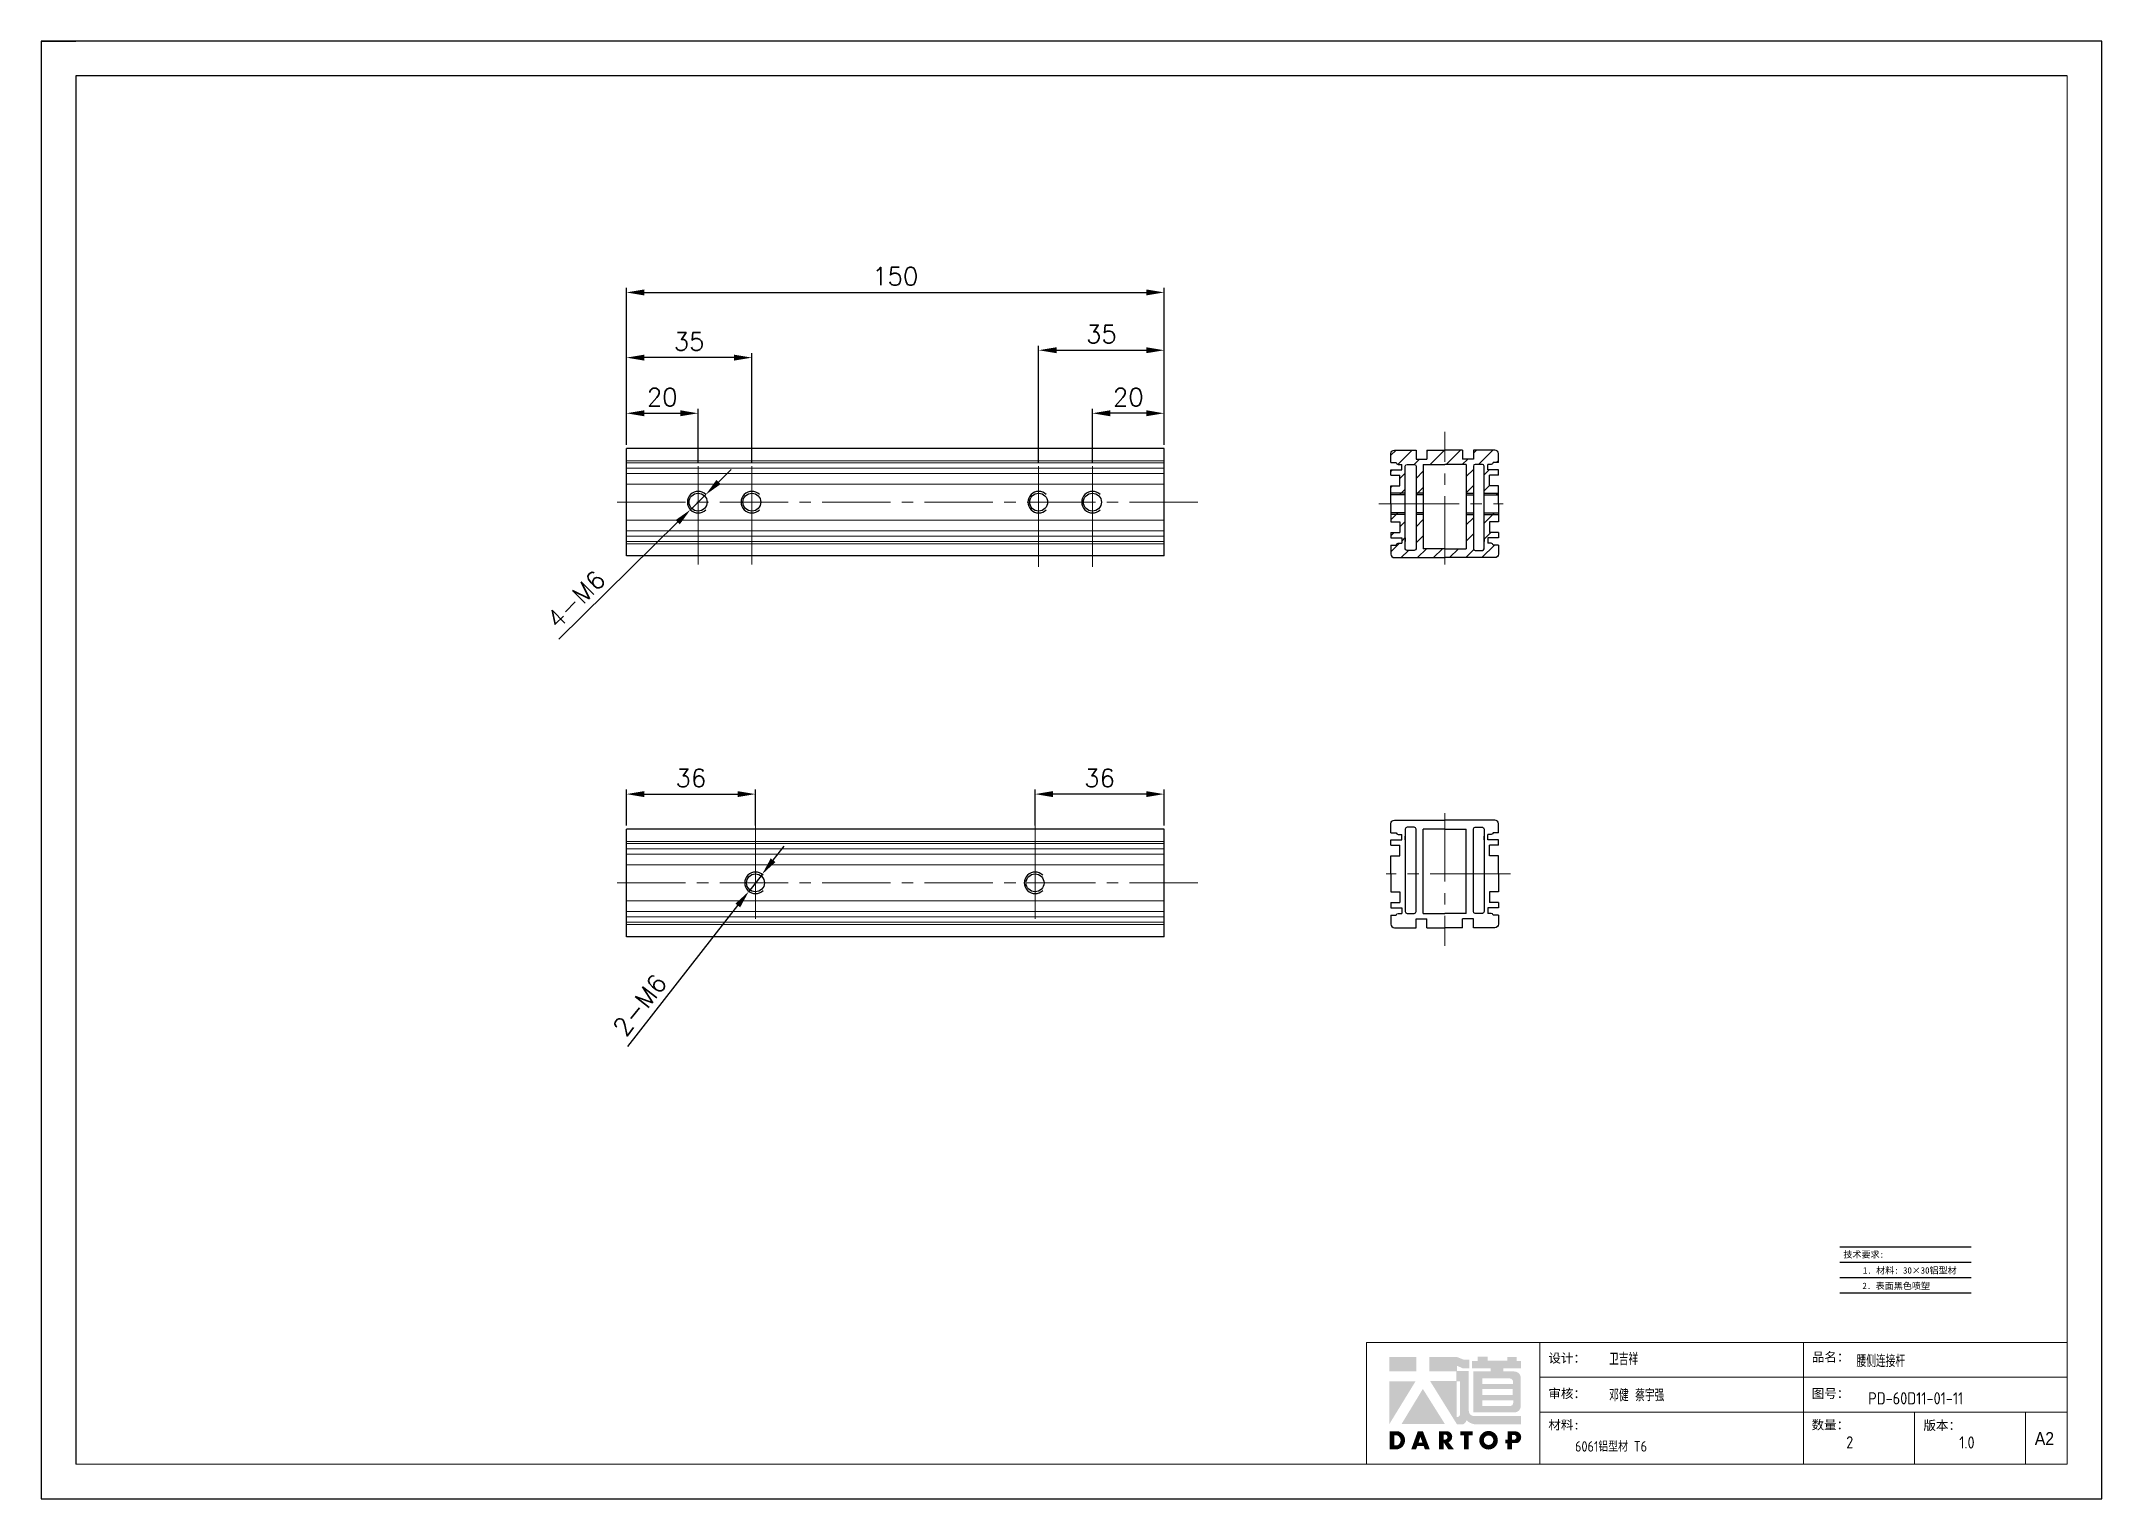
# Model space of a CAD drawing. Header units: millimetres. Extents: x -30327 to 34858, y 4015 to 75103.
# Drawn here: x 12872 to 13447, y 60062 to 60468 of the extents above; entities that cross this region are included whole.
import ezdxf
from ezdxf.enums import TextEntityAlignment as Align

# ---------------------------------------------------------------- set-up
doc = ezdxf.new("R2010")
doc.units = ezdxf.units.MM
doc.linetypes.add('CENTER2', pattern=[28.575, 19.05, -3.175, 3.175, -3.175])
doc.layers.add('A-TITLEBLOCK', color=7, linetype='Continuous', lineweight=18)
doc.layers.add('dim', color=2, linetype='Continuous', lineweight=9)
for name, color, linetype in [('print', 30, 'Continuous'), ('red', 1, 'CENTER2'), ('yellow', 2, 'Continuous')]:
    doc.layers.add(name, color=color, linetype=linetype)
doc.styles.add('GB', font='GBENOR.SHX', dxfattribs={"bigfont": 'gbcbig.shx'})
doc.styles.add('HZ', font='')
doc.styles.add('SLDTEXTSTYLE0', font='simfang.ttf', dxfattribs={"bigfont": 'bigfont'})
doc.styles.add('SLDTEXTSTYLE1', font='Gothic.ttf', dxfattribs={"width": 0.913})
doc.styles.get("Standard").update_dxf_attribs({"font": 'txt', "bigfont": 'gbcbig.shx'})
doc.styles.get('HZ').set_extended_font_data('SimSun')
doc.dimstyles.new('small', dxfattribs={"dimtxt": 5, "dimasz": 5, "dimexe": 1.25, "dimexo": 1, "dimgap": 2, "dimtad": 1, "dimtxsty": 'Standard', "dimcen": 2.5, "dimadec": 0, "dimazin": 0, "dimtfac": 1, "dimtmove": 0, "dimatfit": 3, "dimfxl": 0, "dimarcsym": 0})

msp = doc.modelspace()

# ---------------------------------------------------------------- texts
at = {"style": 'HZ'}
for s, height, p in [('技术要求:', 1.8059, (13380.7194, 60130.1506)), ('     1. 材料: 30×30铝型材  ', 1.805895, (13391.734, 60125.7023)), ('    2. 表面黑色喷塑          ', 1.805895, (13393.4693, 60121.4026))]:
    msp.add_text(s, height=height, dxfattribs=at).set_placement(p, align=Align.MIDDLE_CENTER)

# ---------------------------------------------------------------- blocks, each defined once
blk = doc.blocks.new('*D196')
at = {"layer": 'Defpoints', "color": 0, "transparency": 16777216}
for p in [(13185.57, 60398.42), (13035.57, 60354.94), (13185.57, 60354.94)]:
    blk.add_point(p, dxfattribs=at)
at = {"layer": 'yellow', "color": 0, "lineweight": -2, "transparency": 16777216}
for p, q in [((13035.57, 60355.94), (13035.57, 60399.67)), ((13040.57, 60398.42), (13180.57, 60398.42)), ((13185.57, 60355.94), (13185.57, 60399.67))]:
    blk.add_line(p, q, dxfattribs=at)
at = {"layer": 'yellow', "color": 0, "transparency": 16777216}
for points in [[(13040.57, 60399.25), (13040.57, 60397.58), (13035.57, 60398.42)], [(13180.57, 60399.25), (13180.57, 60397.58), (13185.57, 60398.42)]]:
    blk.add_solid(points, dxfattribs=at)
at = {"layer": 'yellow', "color": 0, "lineweight": 9, "transparency": 16777216, "insert": (13110.57, 60402.92), "char_height": 5, "attachment_point": 5}
blk.add_mtext('150', dxfattribs=at)
blk = doc.blocks.new('*D197')
at = {"layer": 'Defpoints', "color": 0, "transparency": 16777216}
for p in [(13073.41, 60236.14), (13069.72, 60231.41)]:
    blk.add_point(p, dxfattribs=at)
at = {"layer": 'yellow', "color": 0, "lineweight": -2, "transparency": 16777216}
for p, q in [((13076.49, 60240.09), (13079.56, 60244.03)), ((13073.41, 60236.14), (13069.72, 60231.41)), ((13035.98, 60188.12), (13066.65, 60227.47))]:
    blk.add_line(p, q, dxfattribs=at)
at = {"layer": 'yellow', "color": 0, "transparency": 16777216}
for points in [[(13075.83, 60240.6), (13077.14, 60239.58), (13073.41, 60236.14)], [(13065.99, 60227.98), (13067.31, 60226.96), (13069.72, 60231.41)]]:
    blk.add_solid(points, dxfattribs=at)
at = {"layer": 'yellow', "color": 0, "lineweight": 9, "transparency": 16777216, "insert": (13039.3, 60199.7), "char_height": 5, "attachment_point": 5, "rotation": 52.06327}
blk.add_mtext('2-M6', dxfattribs=at)
blk = doc.blocks.new('*D198')
at = {"layer": 'Defpoints', "color": 0, "transparency": 16777216}
for p in [(13055.57, 60364.72), (13035.57, 60354.94), (13055.57, 60349.94)]:
    blk.add_point(p, dxfattribs=at)
at = {"layer": 'yellow', "color": 0, "lineweight": -2, "transparency": 16777216}
for p, q in [((13035.57, 60355.94), (13035.57, 60365.97)), ((13055.57, 60350.94), (13055.57, 60365.97)), ((13040.57, 60364.72), (13050.57, 60364.72))]:
    blk.add_line(p, q, dxfattribs=at)
at = {"layer": 'yellow', "color": 0, "transparency": 16777216}
for points in [[(13040.57, 60365.56), (13040.57, 60363.89), (13035.57, 60364.72)], [(13050.57, 60365.56), (13050.57, 60363.89), (13055.57, 60364.72)]]:
    blk.add_solid(points, dxfattribs=at)
at = {"layer": 'yellow', "color": 0, "lineweight": 9, "transparency": 16777216, "insert": (13045.57, 60369.22), "char_height": 5, "attachment_point": 5}
blk.add_mtext('20', dxfattribs=at)
blk = doc.blocks.new('*D199')
at = {"layer": 'Defpoints', "color": 0, "transparency": 16777216}
for p in [(13053.43, 60337.84), (13057.71, 60342.04)]:
    blk.add_point(p, dxfattribs=at)
at = {"layer": 'yellow', "color": 0, "lineweight": -2, "transparency": 16777216}
for p, q in [((13061.28, 60345.55), (13064.84, 60349.05)), ((13057.71, 60342.04), (13053.43, 60337.84)), ((13016.72, 60301.78), (13049.86, 60334.33))]:
    blk.add_line(p, q, dxfattribs=at)
at = {"layer": 'yellow', "color": 0, "transparency": 16777216}
for points in [[(13060.69, 60346.14), (13061.86, 60344.95), (13057.71, 60342.04)], [(13049.28, 60334.93), (13050.45, 60333.74), (13053.43, 60337.84)]]:
    blk.add_solid(points, dxfattribs=at)
at = {"layer": 'yellow', "color": 0, "lineweight": 9, "transparency": 16777216, "insert": (13021.53, 60312.81), "char_height": 5, "attachment_point": 5, "rotation": 44.49118}
blk.add_mtext('4-M6', dxfattribs=at)
blk = doc.blocks.new('*D200')
at = {"layer": 'Defpoints', "color": 0, "transparency": 16777216}
for p in [(13071.57, 60258.53), (13035.57, 60248.78), (13071.57, 60248.78)]:
    blk.add_point(p, dxfattribs=at)
at = {"layer": 'yellow', "color": 0, "lineweight": -2, "transparency": 16777216}
for p, q in [((13035.57, 60249.78), (13035.57, 60259.78)), ((13040.57, 60258.53), (13066.57, 60258.53)), ((13071.57, 60249.78), (13071.57, 60259.78))]:
    blk.add_line(p, q, dxfattribs=at)
at = {"layer": 'yellow', "color": 0, "transparency": 16777216}
for points in [[(13040.57, 60259.36), (13040.57, 60257.7), (13035.57, 60258.53)], [(13066.57, 60259.36), (13066.57, 60257.7), (13071.57, 60258.53)]]:
    blk.add_solid(points, dxfattribs=at)
at = {"layer": 'yellow', "color": 0, "lineweight": 9, "transparency": 16777216, "insert": (13053.57, 60263.03), "char_height": 5, "attachment_point": 5}
blk.add_mtext('36', dxfattribs=at)
blk = doc.blocks.new('*D201')
at = {"layer": 'Defpoints', "color": 0, "transparency": 16777216}
for p in [(13165.57, 60364.72), (13185.57, 60354.94), (13165.57, 60349.94)]:
    blk.add_point(p, dxfattribs=at)
at = {"layer": 'yellow', "color": 0, "lineweight": -2, "transparency": 16777216}
for p, q in [((13165.57, 60350.94), (13165.57, 60365.97)), ((13185.57, 60355.94), (13185.57, 60365.97)), ((13180.57, 60364.72), (13170.57, 60364.72))]:
    blk.add_line(p, q, dxfattribs=at)
at = {"layer": 'yellow', "color": 0, "transparency": 16777216}
for points in [[(13170.57, 60365.56), (13170.57, 60363.89), (13165.57, 60364.72)], [(13180.57, 60365.56), (13180.57, 60363.89), (13185.57, 60364.72)]]:
    blk.add_solid(points, dxfattribs=at)
at = {"layer": 'yellow', "color": 0, "lineweight": 9, "transparency": 16777216, "insert": (13175.57, 60369.22), "char_height": 5, "attachment_point": 5}
blk.add_mtext('20', dxfattribs=at)
blk = doc.blocks.new('*D202')
at = {"layer": 'Defpoints', "color": 0, "transparency": 16777216}
for p in [(13149.57, 60258.53), (13149.57, 60248.78), (13185.57, 60248.78)]:
    blk.add_point(p, dxfattribs=at)
at = {"layer": 'yellow', "color": 0, "lineweight": -2, "transparency": 16777216}
for p, q in [((13149.57, 60249.78), (13149.57, 60259.78)), ((13180.57, 60258.53), (13154.57, 60258.53)), ((13185.57, 60249.78), (13185.57, 60259.78))]:
    blk.add_line(p, q, dxfattribs=at)
at = {"layer": 'yellow', "color": 0, "transparency": 16777216}
for points in [[(13154.57, 60259.36), (13154.57, 60257.7), (13149.57, 60258.53)], [(13180.57, 60259.36), (13180.57, 60257.7), (13185.57, 60258.53)]]:
    blk.add_solid(points, dxfattribs=at)
at = {"layer": 'yellow', "color": 0, "lineweight": 9, "transparency": 16777216, "insert": (13167.57, 60263.03), "char_height": 5, "attachment_point": 5}
blk.add_mtext('36', dxfattribs=at)
blk = doc.blocks.new('*D434')
at = {"layer": 'Defpoints', "color": 0, "transparency": 16777216}
for p in [(13035.57, 60380.24), (13035.57, 60354.94), (13070.57, 60349.94)]:
    blk.add_point(p, dxfattribs=at)
at = {"layer": 'dim', "color": 0, "lineweight": -2, "transparency": 16777216}
for p, q in [((13035.57, 60355.94), (13035.57, 60381.49)), ((13065.57, 60380.24), (13040.57, 60380.24)), ((13070.57, 60350.94), (13070.57, 60381.49))]:
    blk.add_line(p, q, dxfattribs=at)
at = {"layer": 'dim', "color": 0, "transparency": 16777216}
for points in [[(13040.57, 60381.07), (13040.57, 60379.4), (13035.57, 60380.24)], [(13065.57, 60381.07), (13065.57, 60379.4), (13070.57, 60380.24)]]:
    blk.add_solid(points, dxfattribs=at)
at = {"layer": 'dim', "color": 0, "transparency": 16777216, "insert": (13053.07, 60384.74), "char_height": 5, "attachment_point": 5}
blk.add_mtext('35', dxfattribs=at)
blk = doc.blocks.new('*D435')
at = {"layer": 'Defpoints', "color": 0, "transparency": 16777216}
for p in [(13185.57, 60382.3), (13185.57, 60354.94), (13150.57, 60349.94)]:
    blk.add_point(p, dxfattribs=at)
at = {"layer": 'dim', "color": 0, "lineweight": -2, "transparency": 16777216}
for p, q in [((13150.57, 60350.94), (13150.57, 60383.55)), ((13185.57, 60355.94), (13185.57, 60383.55)), ((13155.57, 60382.3), (13180.57, 60382.3))]:
    blk.add_line(p, q, dxfattribs=at)
at = {"layer": 'dim', "color": 0, "transparency": 16777216}
for points in [[(13155.57, 60383.13), (13155.57, 60381.47), (13150.57, 60382.3)], [(13180.57, 60383.13), (13180.57, 60381.47), (13185.57, 60382.3)]]:
    blk.add_solid(points, dxfattribs=at)
at = {"layer": 'dim', "color": 0, "transparency": 16777216, "insert": (13168.07, 60386.8), "char_height": 5, "attachment_point": 5}
blk.add_mtext('35', dxfattribs=at)
blk = doc.blocks.new('Dartop Logo')
at = {"true_color": 0xc40018}
h = blk.add_hatch(color=12, dxfattribs=at)
h.set_gradient(color1=(196, 0, 24), color2=(196, 0, 24), tint=1)
h.paths.add_polyline_path([(30.39, -3.87), (33.08, -5.04), (35.99, -5.04), (35.99, -1.19), (33.59, -1.19), (30.46, 0.05), (17.94, 0.05), (17.94, -6.46), (30.12, -6.46), (30.12, -6.59), (30.12, -10.75), (18.31, -10.75), (30.46, -30.31), (32.87, -30.31, 0.279375), (34.63, -28.6), (34.63, -28.51), (34.84, -28.51, 0.143145), (38.15, -30.2), (59.27, -30.2), (59.27, -26.49), (38.06, -26.49, -0.414214), (35.75, -24.18), (35.75, -6.26), (30.39, -6.26)])
h.paths.add_polyline_path([(30.25, -10.84), (31.8, -10.84), (31.8, -26.02, -0.088936), (30.9, -26.94), (30.24, -26.94)], flags=16)
h = blk.add_hatch(color=12, dxfattribs=at)
h.set_gradient(color1=(196, 0, 24), color2=(196, 0, 24), tint=1)
h.paths.add_polyline_path([(59.24, -1.73), (57.36, -1.73), (57.36, 0.06), (53.06, 0.06), (53.06, -1.64), (44.29, -1.64), (44.29, 0.15), (39.7, 0.15), (39.7, -1.67), (37.16, -1.67), (37.16, -4.97), (45.54, -4.97), (45.54, -6.42), (37.73, -6.42), (37.73, -24.88), (56.26, -24.88, 0.414214), (59.15, -21.99), (59.15, -9.35, 0.414214), (56.26, -6.46), (51.36, -6.46), (51.36, -5.03), (59.24, -5.03)])
h.paths.add_polyline_path([(54.21, -9.59, -0.414214), (55.66, -11.04), (55.66, -12.1), (41.79, -12.1), (41.79, -9.59)], flags=16)
h.paths.add_polyline_path([(55.57, -14.33), (55.57, -17.01), (41.88, -17.01), (41.88, -14.33)], flags=16)
h.paths.add_polyline_path([(55.75, -19.43), (55.75, -20.57, -0.414214), (54.3, -22.02), (41.88, -22.02), (41.88, -19.43)], flags=16)
h = blk.add_hatch(color=12, dxfattribs=at)
h.set_gradient(color1=(196, 0, 24), color2=(196, 0, 24), tint=1)
h.paths.add_polyline_path([(12.18, 0), (0, 0), (0, -6.37), (12.18, -6.37)])
h = blk.add_hatch(color=12, dxfattribs=at)
h.set_gradient(color1=(196, 0, 24), color2=(196, 0, 24), tint=1)
h.paths.add_polyline_path([(11.79, -10.83), (0.03, -10.83), (0.03, -30.03)])
h = blk.add_hatch(color=12, dxfattribs=at)
h.set_gradient(color1=(196, 0, 24), color2=(196, 0, 24), tint=1)
h.paths.add_polyline_path([(15.05, -14.31), (5.44, -30.15), (25.01, -30.15)])
at = {"true_color": 0x646464}
h = blk.add_hatch(color=251, dxfattribs=at)
h.set_gradient(color1=(100, 100, 100), color2=(100, 100, 100), tint=1)
h.paths.add_polyline_path([(4.15, -33.43), (0.11, -33.43), (0.11, -41.5), (3.51, -41.5, 0.793016)])
h.paths.add_polyline_path([(3.57, -39.73), (2.16, -39.73), (2.16, -35.19), (3.42, -35.19, -0.671361)], flags=16)
h = blk.add_hatch(color=251, dxfattribs=at)
h.set_gradient(color1=(100, 100, 100), color2=(100, 100, 100), tint=1)
h.paths.add_polyline_path([(15.08, -33.36), (12.78, -33.36), (9.82, -41.51), (12, -41.51), (12.51, -40.06), (15.46, -40.06), (15.99, -41.52), (18.19, -41.52)])
h.paths.add_polyline_path([(14.9, -38.51), (13.07, -38.51), (13.97, -35.95)], flags=16)
h = blk.add_hatch(color=251, dxfattribs=at)
h.set_gradient(color1=(100, 100, 100), color2=(100, 100, 100), tint=1)
h.paths.add_polyline_path([(26.27, -33.36), (22.3, -33.36), (22.3, -41.51), (24.4, -41.51), (24.4, -38.28), (26.55, -41.54), (29.09, -41.54), (26.61, -38.3, 0.744055)])
h.paths.add_polyline_path([(24.38, -37.08), (24.38, -34.94), (25.32, -34.94, -0.796809), (25.3, -37.08)], flags=16)
h = blk.add_hatch(color=251, dxfattribs=at)
h.set_gradient(color1=(100, 100, 100), color2=(100, 100, 100), tint=1)
h.paths.add_polyline_path([(37.44, -33.4), (31.88, -33.4), (31.88, -35.16), (33.61, -35.16), (33.61, -41.52), (35.69, -41.52), (35.69, -35.16), (37.44, -35.16)])
h = blk.add_hatch(color=251, dxfattribs=at)
h.set_gradient(color1=(100, 100, 100), color2=(100, 100, 100), tint=1)
h.paths.add_polyline_path([(40.46, -37.41, 1), (48.83, -37.41, 1)])
h.paths.add_polyline_path([(46.8, -37.41, -1), (42.5, -37.41, -1)], flags=16)
h = blk.add_hatch(color=251, dxfattribs=at)
h.set_gradient(color1=(100, 100, 100), color2=(100, 100, 100), tint=1)
h.paths.add_polyline_path([(56.85, -33.38), (56.73, -33.38), (53.19, -33.38), (53.19, -37.19), (52.26, -37.19), (52.26, -38.73), (53.18, -38.73), (53.18, -41.5), (55.24, -41.5), (55.24, -38.72), (57.51, -38.72, 0.812304)])
h.paths.add_polyline_path([(55.21, -37.18), (55.21, -35.05), (56.39, -35.05, -0.778213), (56.27, -37.18)], flags=16)
blk = doc.blocks.new('DT-A2-TITLE')
for p, q in [((594, 420), (0, 420)), ((0, 420), (0, 420)), ((0, 420), (0, 0)), ((0, 420), (10, 420)), ((594, 0), (594, 420)), ((10, 410), (10, 10)), ((584, 410), (10, 410))]:
    blk.add_line(p, q)
at = {"layer": 'A-TITLEBLOCK', "color": 7}
for p, q in [((584, 410), (584, 10)), ((594, 0), (594, 297)), ((382, 10), (382, 45)), ((584, 45), (382, 45)), ((432, 45), (432, 10)), ((508, 45), (508, 10)), ((584, 35), (432, 35)), ((432, 25), (584.08, 25)), ((540, 10), (540, 25)), ((572, 10), (572, 25)), ((10, 10), (584, 10)), ((0, 0), (594, 0))]:
    blk.add_line(p, q, dxfattribs=at)
at = {"layer": 'A-TITLEBLOCK', "xscale": 0.6400000000000001, "yscale": 0.6400000000000001, "zscale": 0.6400000000000001}
blk.add_blockref('Dartop Logo', (388.65, 40.81), dxfattribs=at)
at = {"style": 'GB'}
for tag, p, height in [('#设计', (451.96, 38.52), 3.5), ('#品名', (523.32, 37.95), 3.5), ('#审核', (451.99, 28.1), 3.5), ('#图号', (526.67, 27.2), 3.5), ('#数量', (520.33, 14.51), 3.5), ('#版本', (552.92, 14.47), 3.5), ('#材料说明', (442.15, 13.59), 3)]:
    blk.add_attdef(tag, p, '', height=height, dxfattribs=at)
at = {"layer": 'A-TITLEBLOCK', "color": 7, "attachment_point": 1}
for s, insert, char_height, style in [('设计：', (434.47, 41.87), 2.646, 'SLDTEXTSTYLE0'), ('品名：', (510.43, 42.19), 2.646, 'SLDTEXTSTYLE0'), ('审核：', (434.47, 31.64), 2.646, 'SLDTEXTSTYLE0'), ('图号：', (510.4, 31.66), 2.646, 'SLDTEXTSTYLE0'), ('材料:', (434.47, 22.62), 2.646, 'SLDTEXTSTYLE0'), ('数量：', (510.35, 22.64), 2.646, 'SLDTEXTSTYLE0'), ('版本：', (542.59, 22.48), 2.646, 'SLDTEXTSTYLE0'), ('A2', (574.7, 19.21), 3.704, 'SLDTEXTSTYLE1')]:
    blk.add_mtext(s, dxfattribs=dict(at, insert=insert, char_height=char_height, style=style))

# ---------------------------------------------------------------- dimensions: what is measured, and where the dimension line sits
at = {"layer": 'dim'}
for base, p1, p2, picture, middle in [((13185.5689, 60382.3001), (13150.5689, 60349.9405), (13185.5689, 60354.9405), '*D435', (13168.0689, 60386.8001)), ((13035.5689, 60380.2378), (13070.5689, 60349.9405), (13035.5689, 60354.9405), '*D434', (13053.0689, 60384.7378))]:
    dim = msp.add_linear_dim(base=base, p1=p1, p2=p2, dimstyle='small', dxfattribs=at)
    dim.commit()
    dim.dimension.update_dxf_attribs({"geometry": picture, "text_midpoint": middle})
at = {"layer": 'yellow', "lineweight": 9}
for base, p1, p2, picture, middle in [((13185.5689, 60398.4177), (13035.5689, 60354.9405), (13185.5689, 60354.9405), '*D196', (13110.5689, 60398.4177)), ((13055.5689, 60364.7241), (13035.5689, 60354.9405), (13055.5689, 60349.9405), '*D198', (13045.5689, 60364.7241)), ((13071.5689, 60258.5297), (13035.5689, 60248.7782), (13071.5689, 60248.7782), '*D200', (13053.5689, 60258.5297))]:
    dim = msp.add_linear_dim(base=base, p1=p1, p2=p2, dimstyle='small', dxfattribs=at)
    dim.commit()
    dim.dimension.update_dxf_attribs({"geometry": picture, "text_midpoint": middle, "dimtype": 160})
for base, p1, p2, picture, middle in [((13165.5689, 60364.7241), (13185.5689, 60354.9405), (13165.5689, 60349.9405), '*D201', (13175.5689, 60364.7241)), ((13149.5689, 60258.5297), (13185.5689, 60248.7782), (13149.5689, 60248.7782), '*D202', (13167.5689, 60258.5297))]:
    dim = msp.add_linear_dim(base=base, p1=p1, p2=p2, angle=180, dimstyle='small', dxfattribs=at)
    dim.commit()
    dim.dimension.update_dxf_attribs({"geometry": picture, "text_midpoint": middle, "dimtype": 160})
for p1, p2, text, picture, middle in [((13057.7089, 60342.0429), (13053.4288, 60337.8381), '4-M6', '*D199', (13024.6882, 60309.6035)), ((13073.4132, 60236.1442), (13069.7245, 60231.4121), '2-M6', '*D197', (13042.8462, 60196.931))]:
    dim = msp.add_diameter_dim_2p(p1=p1, p2=p2, text=text, dimstyle='small', dxfattribs=at)
    dim.commit()
    dim.dimension.update_dxf_attribs({"geometry": picture, "text_midpoint": middle, "dimtype": 163})

# ---------------------------------------------------------------- hatches: boundary and pattern name
at = {"layer": 'yellow', "lineweight": 9}
h = msp.add_hatch(dxfattribs=at)
h.set_pattern_fill('ANSI31', color=256, style=0)
h.set_pattern_definition([(45, (12418.4634, 59720.1953), (-2.245064, 2.245064), [])])
h.paths.add_polyline_path([(13257.8393, 60350.4666), (13258.8393, 60350.4666), (13263.8393, 60350.4666), (13263.8393, 60354.4666), (13258.8393, 60354.4666), (13258.8393, 60351.9666), (13255.8393, 60351.9666), (13255.8393, 60354.4666), (13249.8393, 60354.4666, 0.41421356), (13248.8393, 60353.4666), (13248.8393, 60350.9666), (13250.3393, 60350.9666, 0.41421356), (13250.8393, 60350.4666), (13251.3393, 60350.4666), (13251.8393, 60350.4666), (13251.8393, 60348.9666), (13248.8393, 60348.9666), (13248.8393, 60347.4666), (13251.3393, 60347.4666), (13251.3393, 60344.4666), (13248.8393, 60344.4666), (13248.8393, 60342.4666), (13252.8393, 60342.4666), (13252.8393, 60349.9666, -0.41421356), (13253.3393, 60350.4666), (13255.3393, 60350.4666, -0.41421356), (13255.8393, 60349.9666), (13255.8393, 60342.4666), (13257.8393, 60342.4666)])
h.paths.add_polyline_path([(13271.8393, 60349.9666, -0.41421356), (13272.3393, 60350.4666), (13274.3393, 60350.4666, -0.41421356), (13274.8393, 60349.9666), (13274.8393, 60348.9666), (13274.8393, 60342.4666), (13278.8393, 60342.4666), (13278.8393, 60344.4666), (13276.3393, 60344.4666), (13276.3393, 60347.4666), (13278.8393, 60347.4666), (13278.8393, 60348.9666), (13275.8393, 60348.9666), (13275.8393, 60350.4666), (13276.3393, 60350.4666), (13276.8393, 60350.4666, 0.41421356), (13277.3393, 60350.9666), (13278.8393, 60350.9666), (13278.8393, 60353.4666, 0.41421356), (13277.8393, 60354.4666), (13271.8393, 60354.4666), (13271.8393, 60351.9666), (13268.8393, 60351.9666), (13268.8393, 60354.4666), (13263.8393, 60354.4666), (13263.8393, 60350.4666), (13268.8393, 60350.4666), (13269.8393, 60350.4666), (13269.8393, 60342.4666), (13271.8393, 60342.4666)])
h.paths.add_polyline_path([(13278.8393, 60342.4666), (13274.8393, 60342.4666), (13274.8393, 60341.9666), (13278.8393, 60341.9666)])
h.paths.add_polyline_path([(13271.8393, 60342.4666), (13269.8393, 60342.4666), (13269.8393, 60341.9666), (13271.8393, 60341.9666)])
h.paths.add_polyline_path([(13257.8393, 60342.4666), (13255.8393, 60342.4666), (13255.8393, 60341.9666), (13257.8393, 60341.9666)])
h.paths.add_polyline_path([(13252.8393, 60342.4666), (13248.8393, 60342.4666), (13248.8393, 60341.9666), (13252.8393, 60341.9666)])
h.paths.add_polyline_path([(13252.8393, 60336.9666), (13248.8393, 60336.9666), (13248.8393, 60336.4666), (13252.8393, 60336.4666)])
h.paths.add_polyline_path([(13257.8393, 60336.9666), (13255.8393, 60336.9666), (13255.8393, 60336.4666), (13257.8393, 60336.4666)])
h.paths.add_polyline_path([(13271.8393, 60336.9666), (13269.8393, 60336.9666), (13269.8393, 60336.4666), (13271.8393, 60336.4666)])
h.paths.add_polyline_path([(13278.8393, 60336.9666), (13274.8393, 60336.9666), (13274.8393, 60336.4666), (13278.8393, 60336.4666)])
h.paths.add_polyline_path([(13278.8393, 60336.4666), (13274.8393, 60336.4666), (13274.8393, 60326.9666, -0.41421356), (13274.3393, 60326.4666), (13272.3393, 60326.4666, -0.41421356), (13271.8393, 60326.9666), (13271.8393, 60336.4666), (13269.8393, 60336.4666), (13269.8393, 60326.9666), (13263.8393, 60326.9666), (13263.8393, 60324.4666), (13277.8393, 60324.4666, 0.41421356), (13278.8393, 60325.4666), (13278.8393, 60327.9666), (13277.3393, 60327.9666, 0.41421356), (13276.8393, 60328.4666), (13276.3393, 60328.4666), (13275.8393, 60328.4666), (13275.8393, 60329.9666), (13278.8393, 60329.9666), (13278.8393, 60331.4666), (13276.3393, 60331.4666), (13276.3393, 60334.4666), (13278.8393, 60334.4666)])
h.paths.add_polyline_path([(13257.8393, 60336.4666), (13255.8393, 60336.4666), (13255.8393, 60326.9666, -0.41421356), (13255.3393, 60326.4666), (13253.3393, 60326.4666, -0.41421356), (13252.8393, 60326.9666), (13252.8393, 60336.4666), (13248.8393, 60336.4666), (13248.8393, 60334.4666), (13251.3393, 60334.4666), (13251.3393, 60331.4666), (13248.8393, 60331.4666), (13248.8393, 60329.9666), (13251.8393, 60329.9666), (13251.8393, 60328.4666), (13251.3393, 60328.4666), (13250.8393, 60328.4666, 0.41421356), (13250.3393, 60327.9666), (13248.8393, 60327.9666), (13248.8393, 60325.4666, 0.41421356), (13249.8393, 60324.4666), (13263.8393, 60324.4666), (13263.8393, 60326.9666), (13257.8393, 60326.9666)])

# ---------------------------------------------------------------- linework, layer by layer
for p, q in [((13185.5689, 60354.9405), (13035.5689, 60354.9405)), ((13035.5689, 60324.9405), (13035.5689, 60354.9405)), ((13185.5689, 60324.9405), (13185.5689, 60354.9405)), ((13258.8393, 60354.4666), (13263.8393, 60354.4666)), ((13268.8393, 60354.4666), (13263.8393, 60354.4666)), ((13248.8393, 60350.9666), (13250.3393, 60350.9666)), ((13248.8393, 60348.9666), (13251.8393, 60348.9666)), ((13248.8393, 60347.4666), (13248.8393, 60348.9666)), ((13251.3393, 60350.4666), (13251.8393, 60350.4666)), ((13251.8393, 60348.9666), (13251.8393, 60350.4666)), ((13252.8393, 60348.9666), (13252.8393, 60349.9666)), ((13255.8393, 60351.9666), (13258.8393, 60351.9666)), ((13257.8393, 60350.4666), (13258.8393, 60350.4666)), ((13258.8393, 60350.4666), (13263.8393, 60350.4666)), ((13268.8393, 60350.4666), (13263.8393, 60350.4666)), ((13271.8393, 60351.9666), (13268.8393, 60351.9666)), ((13269.8393, 60350.4666), (13268.8393, 60350.4666)), ((13274.8393, 60348.9666), (13274.8393, 60349.9666)), ((13276.3393, 60350.4666), (13275.8393, 60350.4666)), ((13275.8393, 60348.9666), (13275.8393, 60350.4666)), ((13278.8393, 60348.9666), (13275.8393, 60348.9666)), ((13278.8393, 60350.9666), (13277.3393, 60350.9666)), ((13278.8393, 60347.4666), (13278.8393, 60348.9666)), ((13248.8393, 60347.4666), (13251.3393, 60347.4666)), ((13248.8393, 60344.4666), (13251.3393, 60344.4666)), ((13248.8393, 60339.4666), (13248.8393, 60344.4666)), ((13251.3393, 60344.4666), (13251.3393, 60347.4666)), ((13278.8393, 60347.4666), (13276.3393, 60347.4666)), ((13276.3393, 60344.4666), (13276.3393, 60347.4666)), ((13278.8393, 60344.4666), (13276.3393, 60344.4666)), ((13278.8393, 60339.4666), (13278.8393, 60344.4666)), ((13252.8393, 60342.4666), (13248.8393, 60342.4666)), ((13252.8393, 60341.9666), (13248.8393, 60341.9666)), ((13248.8393, 60339.4666), (13248.8393, 60334.4666)), ((13252.8393, 60336.9666), (13248.8393, 60336.9666)), ((13257.8393, 60342.4666), (13255.8393, 60342.4666)), ((13257.8393, 60341.9666), (13255.8393, 60341.9666)), ((13257.8393, 60336.9666), (13255.8393, 60336.9666)), ((13269.8393, 60342.4666), (13271.8393, 60342.4666)), ((13269.8393, 60341.9666), (13271.8393, 60341.9666)), ((13269.8393, 60336.9666), (13271.8393, 60336.9666)), ((13274.8393, 60342.4666), (13278.8393, 60342.4666)), ((13274.8393, 60341.9666), (13278.8393, 60341.9666)), ((13274.8393, 60336.9666), (13278.8393, 60336.9666)), ((13278.8393, 60339.4666), (13278.8393, 60334.4666)), ((13252.8393, 60336.4666), (13248.8393, 60336.4666)), ((13248.8393, 60334.4666), (13251.3393, 60334.4666)), ((13248.8393, 60331.4666), (13251.3393, 60331.4666)), ((13248.8393, 60331.4666), (13248.8393, 60329.9666)), ((13251.3393, 60334.4666), (13251.3393, 60331.4666)), ((13257.8393, 60336.4666), (13255.8393, 60336.4666)), ((13269.8393, 60336.4666), (13271.8393, 60336.4666)), ((13274.8393, 60336.4666), (13278.8393, 60336.4666)), ((13276.3393, 60334.4666), (13276.3393, 60331.4666)), ((13278.8393, 60334.4666), (13276.3393, 60334.4666)), ((13278.8393, 60331.4666), (13276.3393, 60331.4666)), ((13278.8393, 60331.4666), (13278.8393, 60329.9666)), ((13248.8393, 60329.9666), (13251.8393, 60329.9666)), ((13248.8393, 60327.9666), (13250.3393, 60327.9666)), ((13251.3393, 60328.4666), (13251.8393, 60328.4666)), ((13251.8393, 60329.9666), (13251.8393, 60328.4666)), ((13252.8393, 60329.9666), (13252.8393, 60328.9666)), ((13263.8393, 60326.9666), (13257.8393, 60326.9666)), ((13263.8393, 60326.9666), (13269.8393, 60326.9666)), ((13274.8393, 60329.9666), (13274.8393, 60328.9666)), ((13275.8393, 60329.9666), (13275.8393, 60328.4666)), ((13278.8393, 60329.9666), (13275.8393, 60329.9666)), ((13276.3393, 60328.4666), (13275.8393, 60328.4666)), ((13278.8393, 60327.9666), (13277.3393, 60327.9666)), ((13185.5689, 60324.9405), (13035.5689, 60324.9405)), ((13185.5689, 60248.7782), (13035.5689, 60248.7782)), ((13035.5689, 60218.7782), (13035.5689, 60248.7782)), ((13185.5689, 60218.7782), (13185.5689, 60248.7782)), ((13248.8393, 60247.7782), (13250.3393, 60247.7782)), ((13248.8393, 60245.7782), (13251.8393, 60245.7782)), ((13248.8393, 60244.2782), (13248.8393, 60245.7782)), ((13251.3393, 60247.2782), (13251.8393, 60247.2782)), ((13251.8393, 60245.7782), (13251.8393, 60247.2782)), ((13252.8393, 60245.7782), (13252.8393, 60246.7782)), ((13263.8393, 60248.7782), (13257.8393, 60248.7782)), ((13263.8393, 60248.7782), (13269.8393, 60248.7782)), ((13274.8393, 60245.7782), (13274.8393, 60246.7782)), ((13275.8393, 60245.7782), (13275.8393, 60247.2782)), ((13276.3393, 60247.2782), (13275.8393, 60247.2782)), ((13278.8393, 60245.7782), (13275.8393, 60245.7782)), ((13278.8393, 60247.7782), (13277.3393, 60247.7782)), ((13278.8393, 60244.2782), (13278.8393, 60245.7782)), ((13248.8393, 60244.2782), (13251.3393, 60244.2782)), ((13248.8393, 60241.2782), (13251.3393, 60241.2782)), ((13248.8393, 60236.2782), (13248.8393, 60241.2782)), ((13251.3393, 60241.2782), (13251.3393, 60244.2782)), ((13276.3393, 60241.2782), (13276.3393, 60244.2782)), ((13278.8393, 60244.2782), (13276.3393, 60244.2782)), ((13278.8393, 60241.2782), (13276.3393, 60241.2782)), ((13278.8393, 60236.2782), (13278.8393, 60241.2782)), ((13248.8393, 60236.2782), (13248.8393, 60231.2782)), ((13278.8393, 60236.2782), (13278.8393, 60231.2782)), ((13248.8393, 60231.2782), (13251.3393, 60231.2782)), ((13248.8393, 60228.2782), (13251.3393, 60228.2782)), ((13248.8393, 60228.2782), (13248.8393, 60226.7782)), ((13251.3393, 60231.2782), (13251.3393, 60228.2782)), ((13276.3393, 60231.2782), (13276.3393, 60228.2782)), ((13278.8393, 60231.2782), (13276.3393, 60231.2782)), ((13278.8393, 60228.2782), (13276.3393, 60228.2782)), ((13278.8393, 60228.2782), (13278.8393, 60226.7782)), ((13248.8393, 60226.7782), (13251.8393, 60226.7782)), ((13248.8393, 60224.7782), (13250.3393, 60224.7782)), ((13251.3393, 60225.2782), (13251.8393, 60225.2782)), ((13251.8393, 60226.7782), (13251.8393, 60225.2782)), ((13252.8393, 60226.7782), (13252.8393, 60225.7782)), ((13255.8393, 60223.7782), (13258.8393, 60223.7782)), ((13257.8393, 60225.2782), (13258.8393, 60225.2782)), ((13258.8393, 60225.2782), (13263.8393, 60225.2782)), ((13268.8393, 60225.2782), (13263.8393, 60225.2782)), ((13269.8393, 60225.2782), (13268.8393, 60225.2782)), ((13271.8393, 60223.7782), (13268.8393, 60223.7782)), ((13274.8393, 60226.7782), (13274.8393, 60225.7782)), ((13278.8393, 60226.7782), (13275.8393, 60226.7782)), ((13275.8393, 60226.7782), (13275.8393, 60225.2782)), ((13276.3393, 60225.2782), (13275.8393, 60225.2782)), ((13278.8393, 60224.7782), (13277.3393, 60224.7782)), ((13185.5689, 60218.7782), (13035.5689, 60218.7782)), ((13258.8393, 60221.2782), (13263.8393, 60221.2782)), ((13268.8393, 60221.2782), (13263.8393, 60221.2782))]:
    msp.add_line(p, q)
at = {"lineweight": 9}
for p, q in [((13185.5689, 60351.4405), (13035.5689, 60351.4405)), ((13185.5689, 60350.9405), (13035.5689, 60350.9405)), ((13185.5689, 60349.4405), (13035.5689, 60349.4405)), ((13185.5689, 60347.9405), (13035.5689, 60347.9405)), ((13185.5689, 60344.9405), (13035.5689, 60344.9405)), ((13185.5689, 60334.9405), (13035.5689, 60334.9405)), ((13185.5689, 60331.9405), (13035.5689, 60331.9405)), ((13185.5689, 60330.4405), (13035.5689, 60330.4405)), ((13185.5689, 60328.9405), (13035.5689, 60328.9405)), ((13185.5689, 60328.2987), (13035.5689, 60328.2987)), ((13185.5689, 60245.2782), (13035.5689, 60245.2782)), ((13185.5689, 60244.7782), (13035.5689, 60244.7782)), ((13185.5689, 60243.2782), (13035.5689, 60243.2782)), ((13185.5689, 60241.7782), (13035.5689, 60241.7782)), ((13185.5689, 60238.7782), (13035.5689, 60238.7782)), ((13185.5689, 60228.7782), (13035.5689, 60228.7782)), ((13185.5689, 60225.7782), (13035.5689, 60225.7782)), ((13185.5689, 60224.2782), (13035.5689, 60224.2782)), ((13185.5689, 60222.7782), (13035.5689, 60222.7782)), ((13185.5689, 60222.1364), (13035.5689, 60222.1364))]:
    msp.add_line(p, q, dxfattribs=at)
for points in [[(13248.8393, 60350.9666), (13248.8393, 60353.4666, -0.41421356), (13249.8393, 60354.4666), (13255.8393, 60354.4666)], [(13278.8393, 60350.9666), (13278.8393, 60353.4666, 0.41421356), (13277.8393, 60354.4666), (13271.8393, 60354.4666)], [(13250.3393, 60350.9666), (13250.3393, 60350.9666, 0.41421356), (13250.8393, 60350.4666), (13251.3393, 60350.4666)], [(13277.3393, 60350.9666), (13277.3393, 60350.9666, -0.41421356), (13276.8393, 60350.4666), (13276.3393, 60350.4666)], [(13248.8393, 60327.9666), (13248.8393, 60325.4666, 0.41421356), (13249.8393, 60324.4666), (13263.8393, 60324.4666)], [(13250.3393, 60327.9666), (13250.3393, 60327.9666, -0.41421356), (13250.8393, 60328.4666), (13251.3393, 60328.4666)], [(13278.8393, 60327.9666), (13278.8393, 60325.4666, -0.41421356), (13277.8393, 60324.4666), (13263.8393, 60324.4666)], [(13277.3393, 60327.9666), (13277.3393, 60327.9666, 0.41421356), (13276.8393, 60328.4666), (13276.3393, 60328.4666)], [(13248.8393, 60247.7782), (13248.8393, 60250.2782, -0.41421356), (13249.8393, 60251.2782), (13263.8393, 60251.2782)], [(13278.8393, 60247.7782), (13278.8393, 60250.2782, 0.41421356), (13277.8393, 60251.2782), (13263.8393, 60251.2782)], [(13250.3393, 60247.7782), (13250.3393, 60247.7782, 0.41421356), (13250.8393, 60247.2782), (13251.3393, 60247.2782)], [(13277.3393, 60247.7782), (13277.3393, 60247.7782, -0.41421356), (13276.8393, 60247.2782), (13276.3393, 60247.2782)], [(13248.8393, 60224.7782), (13248.8393, 60222.2782, 0.41421356), (13249.8393, 60221.2782), (13255.8393, 60221.2782)], [(13250.3393, 60224.7782), (13250.3393, 60224.7782, -0.41421356), (13250.8393, 60225.2782), (13251.3393, 60225.2782)], [(13278.8393, 60224.7782), (13278.8393, 60222.2782, -0.41421356), (13277.8393, 60221.2782), (13271.8393, 60221.2782)], [(13277.3393, 60224.7782), (13277.3393, 60224.7782, 0.41421356), (13276.8393, 60225.2782), (13276.3393, 60225.2782)]]:
    msp.add_lwpolyline(points, format="xyb")
for points in [[(13255.8393, 60354.4666), (13255.8393, 60351.9666)], [(13258.8393, 60354.4666), (13258.8393, 60351.9666)], [(13268.8393, 60354.4666), (13268.8393, 60351.9666)], [(13271.8393, 60354.4666), (13271.8393, 60351.9666)], [(13257.8393, 60350.4666), (13257.8393, 60326.9666)], [(13269.8393, 60350.4666), (13269.8393, 60326.9666)], [(13257.8393, 60225.2782), (13257.8393, 60248.7782)], [(13269.8393, 60225.2782), (13269.8393, 60248.7782)], [(13255.8393, 60221.2782), (13255.8393, 60223.7782)], [(13258.8393, 60221.2782), (13258.8393, 60223.7782)], [(13268.8393, 60221.2782), (13268.8393, 60223.7782)], [(13271.8393, 60221.2782), (13271.8393, 60223.7782)]]:
    msp.add_lwpolyline(points)
for points in [[(13252.8393, 60326.9666), (13252.8393, 60349.9666, -0.41421356), (13253.3393, 60350.4666), (13255.3393, 60350.4666, -0.41421356), (13255.8393, 60349.9666), (13255.8393, 60326.9666, -0.41421356), (13255.3393, 60326.4666), (13253.3393, 60326.4666, -0.41421356)], [(13274.8393, 60326.9666), (13274.8393, 60349.9666, 0.41421356), (13274.3393, 60350.4666), (13272.3393, 60350.4666, 0.41421356), (13271.8393, 60349.9666), (13271.8393, 60326.9666, 0.41421356), (13272.3393, 60326.4666), (13274.3393, 60326.4666, 0.41421356)], [(13252.8393, 60248.7782), (13252.8393, 60225.7782, 0.41421356), (13253.3393, 60225.2782), (13255.3393, 60225.2782, 0.41421356), (13255.8393, 60225.7782), (13255.8393, 60248.7782, 0.41421356), (13255.3393, 60249.2782), (13253.3393, 60249.2782, 0.41421356)], [(13274.8393, 60248.7782), (13274.8393, 60225.7782, -0.41421356), (13274.3393, 60225.2782), (13272.3393, 60225.2782, -0.41421356), (13271.8393, 60225.7782), (13271.8393, 60248.7782, -0.41421356), (13272.3393, 60249.2782), (13274.3393, 60249.2782, -0.41421356)]]:
    msp.add_lwpolyline(points, format="xyb", close=True)
for centre in [(13055.5689, 60339.9405), (13070.5689, 60339.9405), (13150.5689, 60339.9405), (13165.5689, 60339.9405), (13071.5689, 60233.7782), (13149.5689, 60233.7782)]:
    msp.add_circle(centre, 2.5)
for centre in [(13055.5689, 60339.9405), (13070.5689, 60339.9405), (13150.5689, 60339.9405), (13165.5689, 60339.9405), (13071.5689, 60233.7782), (13149.5689, 60233.7782)]:
    msp.add_arc(centre, 3, 45, 315)
at = {"layer": 'Defpoints'}
for p, q in [((13374.0686, 60132.3206), (13410.6903, 60132.3206)), ((13374.0686, 60128.0209), (13410.6903, 60128.0209)), ((13374.0686, 60128.0209), (13410.6903, 60128.0209)), ((13374.0686, 60123.7211), (13410.6903, 60123.7211)), ((13374.0686, 60119.4214), (13410.6903, 60119.4214))]:
    msp.add_line(p, q, dxfattribs=at)
at = {"layer": 'print'}
msp.add_lwpolyline([(12872.3303, 60062.0396), (13447.1323, 60062.0396), (13447.1323, 60468.4652), (12872.3303, 60468.4652)], close=True, dxfattribs=at)
at = {"layer": 'red', "lineweight": 9}
for p, q in [((13263.8393, 60322.5694), (13263.8393, 60359.5176)), ((13055.5689, 60339.9405), (13055.5689, 60349.9405)), ((13070.5689, 60339.9405), (13070.5689, 60349.9405)), ((13150.5689, 60339.9405), (13150.5689, 60349.9405)), ((13165.5689, 60339.9405), (13165.5689, 60349.9405)), ((13194.9634, 60339.9405), (13032.2267, 60339.9405)), ((13055.5689, 60339.9405), (13055.5689, 60322.5407)), ((13070.5689, 60339.9405), (13070.5689, 60322.5407)), ((13150.5689, 60339.9405), (13150.5689, 60321.8755)), ((13165.5689, 60339.9405), (13165.5689, 60321.8755)), ((13248.8393, 60339.4666), (13245.5039, 60339.4666)), ((13248.8393, 60339.4666), (13280.1659, 60339.4666)), ((13071.5689, 60233.7782), (13071.5689, 60252.0325)), ((13149.5689, 60233.7782), (13149.5689, 60251.589)), ((13263.8393, 60253.1754), (13263.8393, 60216.2272)), ((13071.5689, 60233.7782), (13071.5689, 60243.7782)), ((13149.5689, 60233.7782), (13149.5689, 60243.7782)), ((13194.9634, 60233.7782), (13031.4904, 60233.7782)), ((13071.5689, 60233.7782), (13071.5689, 60223.7782)), ((13149.5689, 60233.7782), (13149.5689, 60223.7782)), ((13149.5689, 60233.7782), (13149.5689, 60223.7782)), ((13278.8393, 60236.2782), (13247.5128, 60236.2782)), ((13278.8393, 60236.2782), (13282.1747, 60236.2782))]:
    msp.add_line(p, q, dxfattribs=at)

# ---------------------------------------------------------------- block references
at = {"xscale": 0.9676800000000001, "yscale": 0.9676800000000001, "zscale": 0.9676800000000001}
msp.add_blockref('DT-A2-TITLE', (12872.3303, 60062.0396), dxfattribs=at).add_auto_attribs({'#设计': '卫吉祥', '#审核': '邓健 蔡宇强', '#材料说明': '6061铝型材 T6', '#品名': '腰侧连接杆', '#图号': 'PD-60D11-01-11', '#数量': '2', '#版本': '1.0'})

msp.set_redraw_order([(e.dxf.handle, doc.entitydb.next_handle()) for e in msp.query("TEXT MTEXT ATTDEF DIMENSION ARC_DIMENSION")])  # texts and dimensions are drawn at this point

doc.saveas('drawing.dxf')
